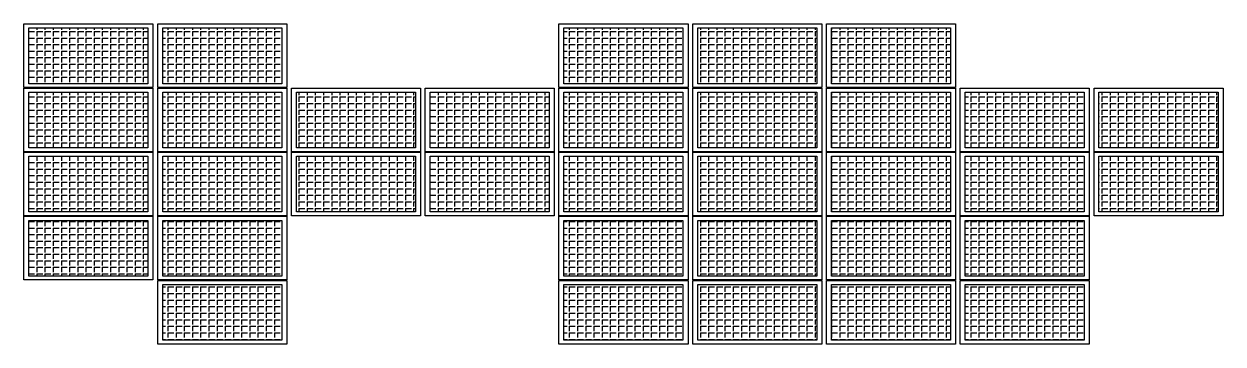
# Model space of a CAD drawing. Header units: feet. Extents: x -13431 to 10347, y 12869 to 29871.
# Drawn here: x 3191 to 3794, y 13931 to 14092 of the extents above; entities that cross this region are included whole.
import ezdxf

# ---------------------------------------------------------------- set-up
doc = ezdxf.new("R2010")
doc.units = ezdxf.units.FT
doc.header["$MEASUREMENT"] = 0
for name, color, linetype in [('E - MODULE', 7, 'Continuous'), ('MODULE FRAME', 9, 'Continuous'), ('MODULE HATCH', 7, 'Continuous')]:
    doc.layers.add(name, color=color, linetype=linetype)

# ---------------------------------------------------------------- blocks, each defined once
blk = doc.blocks.new('genesis_module')
at = {"layer": 'MODULE HATCH'}
h = blk.add_hatch(dxfattribs=at)
h.set_pattern_fill('ANGLE', color=9, scale=15)
h.set_pattern_definition([(0, (1.7324, 8.3642), (0, 4.125), [3, -1.125]), (90, (1.7324, 8.3642), (-4.125, 3e-16), [3, -1.125])])
h.paths.add_polyline_path([(-17.48, 29.97), (-17.48, -29.95), (17.59, -29.95), (17.59, 29.97)])
at = {"color": 4}
blk.add_lwpolyline([(-20, 32.49), (20.04, 32.49), (20.04, -32.46), (-20, -32.46)], close=True, dxfattribs=at)
at = {"layer": 'MODULE FRAME', "color": 7, "linetype": 'Continuous', "flags": 128}
blk.add_lwpolyline([(20.04, -32.46), (-20, -32.46), (-20, 32.49), (20.04, 32.49)], close=True, dxfattribs=at)
at = {"layer": 'MODULE FRAME', "color": 8, "linetype": 'Continuous', "flags": 128}
blk.add_lwpolyline([(17.59, -29.95), (-17.48, -29.95), (-17.48, 29.97), (17.59, 29.97)], close=True, dxfattribs=at)

msp = doc.modelspace()

# ---------------------------------------------------------------- block references
at = {"layer": 'E - MODULE', "color": 3, "extrusion": (-6.10623e-16, -0.600001, 0.799999), "rotation": 270}
for p in [(3223.02, 11268.98, -8434.6), (3290.36, 11268.98, -8434.6), (3492.38, 11268.98, -8434.6), (3559.72, 11268.98, -8434.6), (3627.06, 11268.98, -8434.6), (3223.02, 11228.61, -8434.6), (3290.36, 11228.61, -8434.6), (3357.7, 11228.61, -8434.6), (3425.04, 11228.61, -8434.6), (3492.38, 11228.61, -8434.6), (3559.72, 11228.61, -8434.6), (3627.06, 11228.61, -8434.6), (3694.4, 11228.61, -8434.6), (3761.74, 11228.61, -8434.6), (3223.02, 11188.24, -8434.6), (3290.36, 11188.24, -8434.6), (3357.7, 11188.24, -8434.6), (3425.04, 11188.24, -8434.6), (3492.38, 11188.24, -8434.6), (3559.72, 11188.24, -8434.6), (3627.06, 11188.24, -8434.6), (3694.4, 11188.24, -8434.6), (3761.74, 11188.24, -8434.6), (3223.02, 11147.87, -8434.6), (3290.36, 11147.87, -8434.6), (3492.38, 11147.87, -8434.6), (3559.72, 11147.87, -8434.6), (3627.06, 11147.87, -8434.6), (3694.4, 11147.87, -8434.6), (3290.36, 11107.5, -8434.6), (3492.38, 11107.5, -8434.6), (3559.72, 11107.5, -8434.6), (3627.06, 11107.5, -8434.6), (3694.4, 11107.5, -8434.6)]:
    msp.add_blockref('genesis_module', p, dxfattribs=at)

doc.saveas('drawing.dxf')
